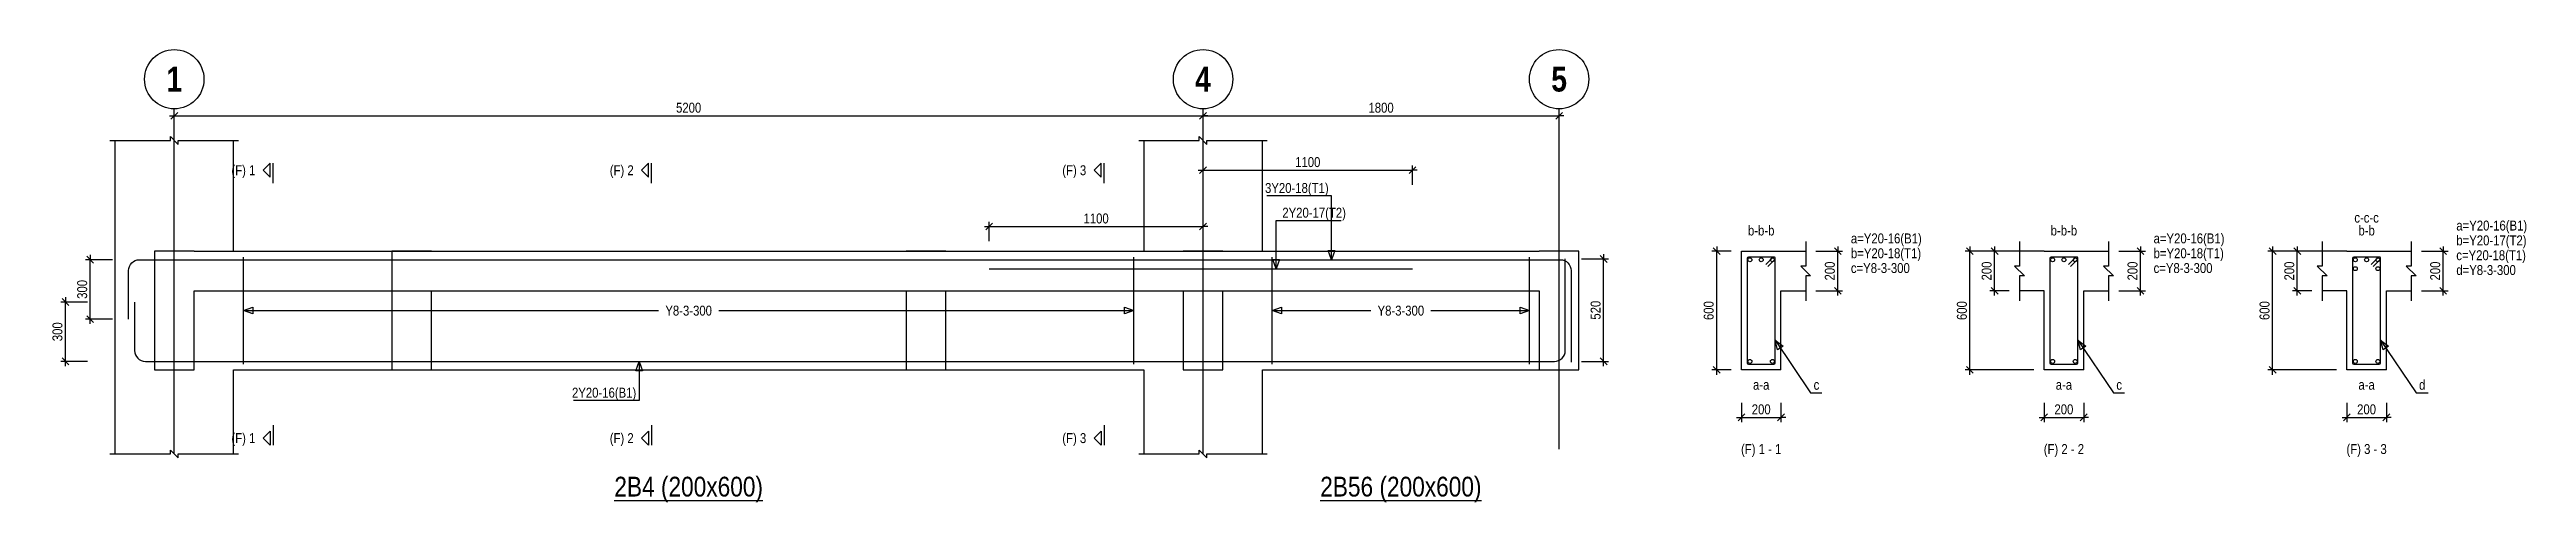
# Model space of a CAD drawing. Extents: x 0 to 206258, y -403073 to 0.
# Drawn here: x 57675 to 82715, y -210364 to -205784 of the extents above; entities that cross this region are included whole.
import ezdxf
from ezdxf.enums import TextEntityAlignment as Align
from ezdxf.lldxf.tags import DXFTag

# ---------------------------------------------------------------- set-up
doc = ezdxf.new("R2010")
doc.units = 0
doc.header["$LTSCALE"] = 1000
for name, color, linetype in [('Axis Circle(Dir 2)', 150, 'Continuous'), ('Axis Label(Dir 1)', 7, 'Continuous'), ('Axis Line(Dir 2)', 150, 'CENTER2'), ('Break Line', 5, 'Continuous'), ('Dimension Line', 5, 'Continuous'), ('Front Elevation Line', 40, 'Continuous'), ('Leader Line', 5, 'Continuous'), ('Link Line', 3, 'Continuous'), ('Rebar Label', 6, 'Continuous'), ('Rebar Line', 7, 'Continuous'), ('Section Label', 1, 'Continuous'), ('Section Line', 1, 'Continuous'), ('Top Rebar Label', 6, 'Continuous'), ('Top Rebar Line', 7, 'Continuous')]:
    doc.layers.add(name, color=color, linetype=linetype)
for name, color, linetype, true_color in [('Back Elevation Line', 191, 'HIDDEN2', 0xd4aaff), ('Beam Label(D)', 94, 'Continuous', 0x008100), ('Beam Line(D)', 112, 'Continuous', 0x00bd5e), ('Link Label', 94, 'Continuous', 0x008100)]:
    doc.layers.add(name, color=color, linetype=linetype, true_color=true_color)
doc.styles.add('Axis Label(Dir 1)', font='ARIALNB.TTF', dxfattribs={"height": 250})
doc.styles.add('Beam Label(D)', font='ARIALN.TTF', dxfattribs={"height": 200})
doc.styles.add('Dimension Text', font='ARIALN.TTF', dxfattribs={"height": 100})
doc.styles.add('Link Label', font='ARIALN.TTF', dxfattribs={"height": 100})
doc.styles.add('Rebar Label', font='ARIALN.TTF', dxfattribs={"height": 100})
doc.styles.add('Section Label', font='ARIALN.TTF', dxfattribs={"height": 100})
doc.styles.add('Top Rebar Label', font='ARIALN.TTF', dxfattribs={"height": 100})
tags = doc.linetypes.add('CENTER2', pattern=[1.125, 0.75, -0.125, 0.125, -0.125]).pattern_tags.tags
tags[10:11] = [DXFTag(74, 4), DXFTag(75, 0), DXFTag(340, '0'), DXFTag(46, 0.0), DXFTag(50, 0.0), DXFTag(44, 0.0), DXFTag(45, 0.0)]
tags[8:9] = [DXFTag(74, 4), DXFTag(75, 0), DXFTag(340, '0'), DXFTag(46, 0.0), DXFTag(50, 0.0), DXFTag(44, 0.0), DXFTag(45, 0.0)]
tags[6:7] = [DXFTag(74, 4), DXFTag(75, 0), DXFTag(340, '0'), DXFTag(46, 0.0), DXFTag(50, 0.0), DXFTag(44, 0.0), DXFTag(45, 0.0)]
tags[4:5] = [DXFTag(74, 4), DXFTag(75, 0), DXFTag(340, '0'), DXFTag(46, 0.0), DXFTag(50, 0.0), DXFTag(44, 0.0), DXFTag(45, 0.0)]
tags = doc.linetypes.add('HIDDEN2', pattern=[0.1875, 0.125, -0.0625]).pattern_tags.tags
tags[6:7] = [DXFTag(74, 4), DXFTag(75, 0), DXFTag(340, '0'), DXFTag(46, 0.0), DXFTag(50, 0.0), DXFTag(44, 0.0), DXFTag(45, 0.0)]
tags[4:5] = [DXFTag(74, 4), DXFTag(75, 0), DXFTag(340, '0'), DXFTag(46, 0.0), DXFTag(50, 0.0), DXFTag(44, 0.0), DXFTag(45, 0.0)]
doc.dimstyles.new('BEAM', dxfattribs={"dimtxt": 100, "dimasz": 30, "dimexe": 48.3, "dimexo": 103.5, "dimgap": 30, "dimtad": 1, "dimtoh": 1, "dimdec": 1, "dimlfac": 0.5, "dimdsep": 46, "dimtxsty": 'Dimension Text', "dimblk": 'PCDIM_TICK', "dimcen": 0.09, "dimclrd": 5, "dimclre": 5, "dimclrt": 5, "dimadec": 1, "dimazin": 0, "dimtp": 1, "dimtm": 1, "dimtfac": 1, "dimtdec": 4, "dimtofl": 0, "dimtmove": 0, "dimatfit": 3, "dimfxl": 1, "dimtolj": 1, "dimtzin": 0, "dimarcsym": 0})

msp = doc.modelspace()

# ---------------------------------------------------------------- texts
at = {"layer": 'Axis Label(Dir 1)', "transparency": 33554687, "style": 'Axis Label(Dir 1)'}
for s, p in [('1', (58935.964, -206084.284)), ('4', (69335.964, -206084.284)), ('5', (72935.964, -206084.284))]:
    msp.add_text(s, height=250, dxfattribs=at).set_placement(p, align=Align.MIDDLE_CENTER)
at = {"layer": 'Beam Label(D)', "transparency": 33554687, "style": 'Beam Label(D)'}
for s, p in [('%%U2B4 (200x600)', (64135.964, -210104.284)), ('%%U2B56 (200x600)', (71335.964, -210104.284))]:
    msp.add_text(s, height=200, dxfattribs=at).set_placement(p, align=Align.TOP_CENTER)
at = {"layer": 'Link Label', "transparency": 33554687, "style": 'Link Label'}
for s, p in [(' c=Y8-3-300', (75853.964, -208044.284)), (' c=Y8-3-300', (78914.203, -208044.284)), (' d=Y8-3-300', (81974.441, -208064.284)), ('c', (75508.964, -209224.284)), ('c', (78569.203, -209224.284)), ('d', (81629.441, -209224.284))]:
    msp.add_text(s, height=100, dxfattribs=at).set_placement(p)
for p in [(64135.964, -208424.284), (71335.964, -208424.284)]:
    msp.add_text('Y8-3-300', height=100, dxfattribs=at).set_placement(p, align=Align.MIDDLE_CENTER)
at = {"layer": 'Rebar Label', "transparency": 33554687, "style": 'Rebar Label'}
for s, p in [('b-b-b', (74978.964, -207694.284)), ('b-b-b', (78039.203, -207694.284)), ('c-c-c', (81099.441, -207564.284)), ('b-b', (81099.441, -207694.284)), ('a-a', (74978.964, -209254.284)), ('a-a', (78039.203, -209254.284)), ('a-a', (81099.441, -209254.284))]:
    msp.add_text(s, height=100, dxfattribs=at).set_placement(p, align=Align.BOTTOM_CENTER)
for p in [(81974.441, -207614.284), (75853.964, -207744.284), (78914.203, -207744.284)]:
    msp.add_text(' a=Y20-16(B1)', height=100, dxfattribs=at).set_placement(p)
msp.add_text(' 2Y20-16(B1)', height=100, dxfattribs=at).set_placement((63605.964, -209304.284), align=Align.RIGHT)
at = {"layer": 'Section Label', "transparency": 33554687, "style": 'Section Label'}
for s, p in [('(F) 1', (59755.254, -207004.994)), ('(F) 2', (63580.254, -207004.994)), ('(F) 3', (68155.253, -207004.994)), ('(F) 1', (59755.254, -209713.573)), ('(F) 2', (63580.254, -209713.573)), ('(F) 3', (68155.253, -209713.573))]:
    msp.add_text(s, height=100, dxfattribs=at).set_placement(p, align=Align.MIDDLE_RIGHT)
for s, p in [('(F) 1 - 1', (74978.964, -209904.284)), ('(F) 2 - 2', (78039.203, -209904.284)), ('(F) 3 - 3', (81099.441, -209904.284))]:
    msp.add_text(s, height=100, dxfattribs=at).set_placement(p, align=Align.BOTTOM_CENTER)
at = {"layer": 'Top Rebar Label', "transparency": 33554687, "style": 'Top Rebar Label'}
msp.add_text(' 3Y20-18(T1)', height=100, dxfattribs=at).set_placement((70605.964, -207234.284), align=Align.RIGHT)
for s, p in [(' 2Y20-17(T2)', (70105.964, -207484.284)), (' b=Y20-18(T1)', (75853.964, -207894.284)), (' b=Y20-18(T1)', (78914.203, -207894.284)), (' c=Y20-18(T1)', (81974.441, -207914.284)), (' b=Y20-17(T2)', (81974.441, -207764.284))]:
    msp.add_text(s, height=100, dxfattribs=at).set_placement(p)

# ---------------------------------------------------------------- blocks, each defined once
blk = doc.blocks.new('PCDIM_TICK')
at = {"layer": 'Dimension Line', "color": 0, "transparency": 33554687}
for p, q in [((1.15, 1.15), (-1.15, -1.15)), ((1.61, 0), (0, 0))]:
    blk.add_line(p, q, dxfattribs=at)
blk = doc.blocks.new('*U2874')
at = {"layer": 'Dimension Line', "color": 5, "true_color": 0x0000ff, "transparency": 16777216}
for p, q in [((67174, -207721), (67174, -207526)), ((67174, -207574), (69336, -207574)), ((69336, -207721), (69336, -207526))]:
    blk.add_line(p, q, dxfattribs=at)
at = {"layer": 'Dimension Line', "color": 5, "true_color": 0x0000ff, "transparency": 16777216, "xscale": 30, "yscale": 30, "rotation": 180.0000000000004}
blk.add_blockref('PCDIM_TICK', (67174, -207574), dxfattribs=at)
at = {"layer": 'Dimension Line', "color": 5, "true_color": 0x0000ff, "transparency": 16777216, "xscale": 30, "yscale": 30}
blk.add_blockref('PCDIM_TICK', (69336, -207574), dxfattribs=at)
at = {"layer": 'Dimension Line', "color": 5, "true_color": 0x0000ff, "transparency": 16777216, "insert": (68255, -207544), "char_height": 100, "width": 238.4, "attachment_point": 8, "style": 'Dimension Text'}
blk.add_mtext('1100', dxfattribs=at)
blk = doc.blocks.new('*U2875')
at = {"layer": 'Dimension Line', "color": 5, "true_color": 0x0000ff, "transparency": 16777216}
for p, q in [((58310, -207910), (58038, -207910)), ((58086, -208510), (58086, -207910)), ((58310, -208510), (58038, -208510))]:
    blk.add_line(p, q, dxfattribs=at)
at = {"layer": 'Dimension Line', "color": 5, "true_color": 0x0000ff, "transparency": 16777216, "xscale": 30, "yscale": 30}
for p, rotation in [((58086, -207910), 89.99999999999447), ((58086, -208510), 269.9999999999834)]:
    blk.add_blockref('PCDIM_TICK', p, dxfattribs=dict(at, rotation=rotation))
at = {"layer": 'Dimension Line', "color": 5, "true_color": 0x0000ff, "transparency": 16777216, "insert": (58056, -208210), "char_height": 100, "width": 181.5, "attachment_point": 8, "rotation": 90, "style": 'Dimension Text'}
blk.add_mtext('300', dxfattribs=at)
blk = doc.blocks.new('*U2876')
at = {"layer": 'Dimension Line', "color": 5, "true_color": 0x0000ff, "transparency": 16777216}
for p, q in [((58060, -208338), (57788, -208338)), ((57836, -208938), (57836, -208338)), ((58060, -208938), (57788, -208938))]:
    blk.add_line(p, q, dxfattribs=at)
at = {"layer": 'Dimension Line', "color": 5, "true_color": 0x0000ff, "transparency": 16777216, "xscale": 30, "yscale": 30}
for p, rotation in [((57836, -208338), 89.99999999999447), ((57836, -208938), 269.9999999999834)]:
    blk.add_blockref('PCDIM_TICK', p, dxfattribs=dict(at, rotation=rotation))
at = {"layer": 'Dimension Line', "color": 5, "true_color": 0x0000ff, "transparency": 16777216, "insert": (57806, -208638), "char_height": 100, "width": 181.5, "attachment_point": 8, "rotation": 90, "style": 'Dimension Text'}
blk.add_mtext('300', dxfattribs=at)
blk = doc.blocks.new('*U2877')
at = {"layer": 'Dimension Line', "color": 5, "true_color": 0x0000ff, "transparency": 16777216}
for p, q in [((58936, -206601), (58936, -206406)), ((58936, -206454), (69336, -206454)), ((69336, -206601), (69336, -206406))]:
    blk.add_line(p, q, dxfattribs=at)
at = {"layer": 'Dimension Line', "color": 5, "true_color": 0x0000ff, "transparency": 16777216, "xscale": 30, "yscale": 30, "rotation": 180.0000000000004}
blk.add_blockref('PCDIM_TICK', (58936, -206454), dxfattribs=at)
at = {"layer": 'Dimension Line', "color": 5, "true_color": 0x0000ff, "transparency": 16777216, "xscale": 30, "yscale": 30}
blk.add_blockref('PCDIM_TICK', (69336, -206454), dxfattribs=at)
at = {"layer": 'Dimension Line', "color": 5, "true_color": 0x0000ff, "transparency": 16777216, "insert": (64136, -206424), "char_height": 100, "width": 245.98, "attachment_point": 8, "style": 'Dimension Text'}
blk.add_mtext('5200', dxfattribs=at)
blk = doc.blocks.new('*U2889')
at = {"layer": 'Dimension Line', "color": 5, "true_color": 0x0000ff, "transparency": 16777216}
for p, q in [((69336, -207151), (69336, -206956)), ((69336, -207004), (71454, -207004)), ((71454, -207151), (71454, -206956))]:
    blk.add_line(p, q, dxfattribs=at)
at = {"layer": 'Dimension Line', "color": 5, "true_color": 0x0000ff, "transparency": 16777216, "xscale": 30, "yscale": 30, "rotation": 180.0000000000004}
blk.add_blockref('PCDIM_TICK', (69336, -207004), dxfattribs=at)
at = {"layer": 'Dimension Line', "color": 5, "true_color": 0x0000ff, "transparency": 16777216, "xscale": 30, "yscale": 30}
blk.add_blockref('PCDIM_TICK', (71454, -207004), dxfattribs=at)
at = {"layer": 'Dimension Line', "color": 5, "true_color": 0x0000ff, "transparency": 16777216, "insert": (70395, -206974), "char_height": 100, "width": 238.4, "attachment_point": 8, "style": 'Dimension Text'}
blk.add_mtext('1100', dxfattribs=at)
blk = doc.blocks.new('*U2890')
at = {"layer": 'Dimension Line', "color": 5, "true_color": 0x0000ff, "transparency": 16777216}
for p, q in [((73161, -207902), (73434, -207902)), ((73386, -208938), (73386, -207902)), ((73161, -208938), (73434, -208938))]:
    blk.add_line(p, q, dxfattribs=at)
at = {"layer": 'Dimension Line', "color": 5, "true_color": 0x0000ff, "transparency": 16777216, "xscale": 30, "yscale": 30}
for p, rotation in [((73386, -207902), 89.99999999999447), ((73386, -208938), 269.9999999999834)]:
    blk.add_blockref('PCDIM_TICK', p, dxfattribs=dict(at, rotation=rotation))
at = {"layer": 'Dimension Line', "color": 5, "true_color": 0x0000ff, "transparency": 16777216, "insert": (73356, -208420), "char_height": 100, "width": 181.5, "attachment_point": 8, "rotation": 90, "style": 'Dimension Text'}
blk.add_mtext('520', dxfattribs=at)
blk = doc.blocks.new('*U2891')
at = {"layer": 'Dimension Line', "color": 5, "true_color": 0x0000ff, "transparency": 16777216}
for p, q in [((69336, -206601), (69336, -206406)), ((69336, -206454), (72936, -206454)), ((72936, -206601), (72936, -206406))]:
    blk.add_line(p, q, dxfattribs=at)
at = {"layer": 'Dimension Line', "color": 5, "true_color": 0x0000ff, "transparency": 16777216, "xscale": 30, "yscale": 30, "rotation": 180.0000000000004}
blk.add_blockref('PCDIM_TICK', (69336, -206454), dxfattribs=at)
at = {"layer": 'Dimension Line', "color": 5, "true_color": 0x0000ff, "transparency": 16777216, "xscale": 30, "yscale": 30}
blk.add_blockref('PCDIM_TICK', (72936, -206454), dxfattribs=at)
at = {"layer": 'Dimension Line', "color": 5, "true_color": 0x0000ff, "transparency": 16777216, "insert": (71136, -206424), "char_height": 100, "width": 238.4, "attachment_point": 8, "style": 'Dimension Text'}
blk.add_mtext('1800', dxfattribs=at)
blk = doc.blocks.new('*U2878')
at = {"layer": 'Dimension Line', "color": 5, "true_color": 0x0000ff, "transparency": 16777216}
for p, q in [((75532, -207824), (75802, -207824)), ((75754, -208224), (75754, -207824)), ((75532, -208224), (75802, -208224))]:
    blk.add_line(p, q, dxfattribs=at)
at = {"layer": 'Dimension Line', "color": 5, "true_color": 0x0000ff, "transparency": 16777216, "xscale": 30, "yscale": 30}
for p, rotation in [((75754, -207824), 89.99999999999447), ((75754, -208224), 269.9999999999834)]:
    blk.add_blockref('PCDIM_TICK', p, dxfattribs=dict(at, rotation=rotation))
at = {"layer": 'Dimension Line', "color": 5, "true_color": 0x0000ff, "transparency": 16777216, "insert": (75724, -208024), "char_height": 100, "width": 182.77, "attachment_point": 8, "rotation": 90, "style": 'Dimension Text'}
blk.add_mtext('200', dxfattribs=at)
blk = doc.blocks.new('*U2879')
at = {"layer": 'Dimension Line', "color": 5, "true_color": 0x0000ff, "transparency": 16777216}
for p, q in [((74675, -207824), (74481, -207824)), ((74529, -209024), (74529, -207824)), ((74675, -209024), (74481, -209024))]:
    blk.add_line(p, q, dxfattribs=at)
at = {"layer": 'Dimension Line', "color": 5, "true_color": 0x0000ff, "transparency": 16777216, "xscale": 30, "yscale": 30}
for p, rotation in [((74529, -207824), 89.99999999999447), ((74529, -209024), 269.9999999999834)]:
    blk.add_blockref('PCDIM_TICK', p, dxfattribs=dict(at, rotation=rotation))
at = {"layer": 'Dimension Line', "color": 5, "true_color": 0x0000ff, "transparency": 16777216, "insert": (74499, -208424), "char_height": 100, "width": 181.97, "attachment_point": 8, "rotation": 90, "style": 'Dimension Text'}
blk.add_mtext('600', dxfattribs=at)
blk = doc.blocks.new('*U2880')
at = {"layer": 'Dimension Line', "color": 5, "true_color": 0x0000ff, "transparency": 16777216}
for p, q in [((74779, -209358), (74779, -209553)), ((74779, -209504), (75179, -209504)), ((75179, -209358), (75179, -209553))]:
    blk.add_line(p, q, dxfattribs=at)
at = {"layer": 'Dimension Line', "color": 5, "true_color": 0x0000ff, "transparency": 16777216, "xscale": 30, "yscale": 30, "rotation": 180.0000000000004}
blk.add_blockref('PCDIM_TICK', (74779, -209504), dxfattribs=at)
at = {"layer": 'Dimension Line', "color": 5, "true_color": 0x0000ff, "transparency": 16777216, "xscale": 30, "yscale": 30}
blk.add_blockref('PCDIM_TICK', (75179, -209504), dxfattribs=at)
at = {"layer": 'Dimension Line', "color": 5, "true_color": 0x0000ff, "transparency": 16777216, "insert": (74979, -209474), "char_height": 100, "width": 182.77, "attachment_point": 8, "style": 'Dimension Text'}
blk.add_mtext('200', dxfattribs=at)
blk = doc.blocks.new('*U2881')
at = {"layer": 'Dimension Line', "color": 5, "true_color": 0x0000ff, "transparency": 16777216}
for p, q in [((78593, -207824), (78863, -207824)), ((78814, -208224), (78814, -207824)), ((78593, -208224), (78863, -208224))]:
    blk.add_line(p, q, dxfattribs=at)
at = {"layer": 'Dimension Line', "color": 5, "true_color": 0x0000ff, "transparency": 16777216, "xscale": 30, "yscale": 30}
for p, rotation in [((78814, -207824), 89.99999999999447), ((78814, -208224), 269.9999999999834)]:
    blk.add_blockref('PCDIM_TICK', p, dxfattribs=dict(at, rotation=rotation))
at = {"layer": 'Dimension Line', "color": 5, "true_color": 0x0000ff, "transparency": 16777216, "insert": (78784, -208024), "char_height": 100, "width": 182.77, "attachment_point": 8, "rotation": 90, "style": 'Dimension Text'}
blk.add_mtext('200', dxfattribs=at)
blk = doc.blocks.new('*U2882')
at = {"layer": 'Dimension Line', "color": 5, "true_color": 0x0000ff, "transparency": 16777216}
for p, q in [((77486, -207824), (77291, -207824)), ((77339, -208224), (77339, -207824)), ((77486, -208224), (77291, -208224))]:
    blk.add_line(p, q, dxfattribs=at)
at = {"layer": 'Dimension Line', "color": 5, "true_color": 0x0000ff, "transparency": 16777216, "xscale": 30, "yscale": 30}
for p, rotation in [((77339, -207824), 89.99999999999447), ((77339, -208224), 269.9999999999834)]:
    blk.add_blockref('PCDIM_TICK', p, dxfattribs=dict(at, rotation=rotation))
at = {"layer": 'Dimension Line', "color": 5, "true_color": 0x0000ff, "transparency": 16777216, "insert": (77309, -208024), "char_height": 100, "width": 182.77, "attachment_point": 8, "rotation": 90, "style": 'Dimension Text'}
blk.add_mtext('200', dxfattribs=at)
blk = doc.blocks.new('*U2883')
at = {"layer": 'Dimension Line', "color": 5, "true_color": 0x0000ff, "transparency": 16777216}
for p, q in [((77736, -207824), (77041, -207824)), ((77089, -209024), (77089, -207824)), ((77736, -209024), (77041, -209024))]:
    blk.add_line(p, q, dxfattribs=at)
at = {"layer": 'Dimension Line', "color": 5, "true_color": 0x0000ff, "transparency": 16777216, "xscale": 30, "yscale": 30}
for p, rotation in [((77089, -207824), 89.99999999999447), ((77089, -209024), 269.9999999999834)]:
    blk.add_blockref('PCDIM_TICK', p, dxfattribs=dict(at, rotation=rotation))
at = {"layer": 'Dimension Line', "color": 5, "true_color": 0x0000ff, "transparency": 16777216, "insert": (77059, -208424), "char_height": 100, "width": 181.97, "attachment_point": 8, "rotation": 90, "style": 'Dimension Text'}
blk.add_mtext('600', dxfattribs=at)
blk = doc.blocks.new('*U2884')
at = {"layer": 'Dimension Line', "color": 5, "true_color": 0x0000ff, "transparency": 16777216}
for p, q in [((77839, -209358), (77839, -209553)), ((77839, -209504), (78239, -209504)), ((78239, -209358), (78239, -209553))]:
    blk.add_line(p, q, dxfattribs=at)
at = {"layer": 'Dimension Line', "color": 5, "true_color": 0x0000ff, "transparency": 16777216, "xscale": 30, "yscale": 30, "rotation": 180.0000000000004}
blk.add_blockref('PCDIM_TICK', (77839, -209504), dxfattribs=at)
at = {"layer": 'Dimension Line', "color": 5, "true_color": 0x0000ff, "transparency": 16777216, "xscale": 30, "yscale": 30}
blk.add_blockref('PCDIM_TICK', (78239, -209504), dxfattribs=at)
at = {"layer": 'Dimension Line', "color": 5, "true_color": 0x0000ff, "transparency": 16777216, "insert": (78039, -209474), "char_height": 100, "width": 182.77, "attachment_point": 8, "style": 'Dimension Text'}
blk.add_mtext('200', dxfattribs=at)
blk = doc.blocks.new('*U2885')
at = {"layer": 'Dimension Line', "color": 5, "true_color": 0x0000ff, "transparency": 16777216}
for p, q in [((81653, -207824), (81923, -207824)), ((81874, -208224), (81874, -207824)), ((81653, -208224), (81923, -208224))]:
    blk.add_line(p, q, dxfattribs=at)
at = {"layer": 'Dimension Line', "color": 5, "true_color": 0x0000ff, "transparency": 16777216, "xscale": 30, "yscale": 30}
for p, rotation in [((81874, -207824), 89.99999999999447), ((81874, -208224), 269.9999999999834)]:
    blk.add_blockref('PCDIM_TICK', p, dxfattribs=dict(at, rotation=rotation))
at = {"layer": 'Dimension Line', "color": 5, "true_color": 0x0000ff, "transparency": 16777216, "insert": (81844, -208024), "char_height": 100, "width": 182.77, "attachment_point": 8, "rotation": 90, "style": 'Dimension Text'}
blk.add_mtext('200', dxfattribs=at)
blk = doc.blocks.new('*U2886')
at = {"layer": 'Dimension Line', "color": 5, "true_color": 0x0000ff, "transparency": 16777216}
for p, q in [((80546, -207824), (80351, -207824)), ((80399, -208224), (80399, -207824)), ((80546, -208224), (80351, -208224))]:
    blk.add_line(p, q, dxfattribs=at)
at = {"layer": 'Dimension Line', "color": 5, "true_color": 0x0000ff, "transparency": 16777216, "xscale": 30, "yscale": 30}
for p, rotation in [((80399, -207824), 89.99999999999447), ((80399, -208224), 269.9999999999834)]:
    blk.add_blockref('PCDIM_TICK', p, dxfattribs=dict(at, rotation=rotation))
at = {"layer": 'Dimension Line', "color": 5, "true_color": 0x0000ff, "transparency": 16777216, "insert": (80369, -208024), "char_height": 100, "width": 182.77, "attachment_point": 8, "rotation": 90, "style": 'Dimension Text'}
blk.add_mtext('200', dxfattribs=at)
blk = doc.blocks.new('*U2887')
at = {"layer": 'Dimension Line', "color": 5, "true_color": 0x0000ff, "transparency": 16777216}
for p, q in [((80796, -207824), (80101, -207824)), ((80149, -209024), (80149, -207824)), ((80796, -209024), (80101, -209024))]:
    blk.add_line(p, q, dxfattribs=at)
at = {"layer": 'Dimension Line', "color": 5, "true_color": 0x0000ff, "transparency": 16777216, "xscale": 30, "yscale": 30}
for p, rotation in [((80149, -207824), 89.99999999999447), ((80149, -209024), 269.9999999999834)]:
    blk.add_blockref('PCDIM_TICK', p, dxfattribs=dict(at, rotation=rotation))
at = {"layer": 'Dimension Line', "color": 5, "true_color": 0x0000ff, "transparency": 16777216, "insert": (80119, -208424), "char_height": 100, "width": 181.97, "attachment_point": 8, "rotation": 90, "style": 'Dimension Text'}
blk.add_mtext('600', dxfattribs=at)
blk = doc.blocks.new('*U2888')
at = {"layer": 'Dimension Line', "color": 5, "true_color": 0x0000ff, "transparency": 16777216}
for p, q in [((80899, -209358), (80899, -209553)), ((80899, -209504), (81299, -209504)), ((81299, -209358), (81299, -209553))]:
    blk.add_line(p, q, dxfattribs=at)
at = {"layer": 'Dimension Line', "color": 5, "true_color": 0x0000ff, "transparency": 16777216, "xscale": 30, "yscale": 30, "rotation": 180.0000000000004}
blk.add_blockref('PCDIM_TICK', (80899, -209504), dxfattribs=at)
at = {"layer": 'Dimension Line', "color": 5, "true_color": 0x0000ff, "transparency": 16777216, "xscale": 30, "yscale": 30}
blk.add_blockref('PCDIM_TICK', (81299, -209504), dxfattribs=at)
at = {"layer": 'Dimension Line', "color": 5, "true_color": 0x0000ff, "transparency": 16777216, "insert": (81099, -209474), "char_height": 100, "width": 182.77, "attachment_point": 8, "style": 'Dimension Text'}
blk.add_mtext('200', dxfattribs=at)

# ---------------------------------------------------------------- dimensions: what is measured, and where the dimension line sits
at = {"layer": 'Dimension Line', "transparency": 33554687}
for base, p1, p2, text, picture, middle in [((64135.964, -206454.284), (58935.964, -206704.284), (69335.964, -206704.284), '5200', '*U2877', (64135.964, -206454.284)), ((71135.964, -206454.284), (69335.964, -206704.284), (72935.964, -206704.284), '1800', '*U2891', (71135.964, -206454.284)), ((70394.964, -207004.284), (69335.964, -207254.284), (71453.964, -207254.284), '1100', '*U2889', (70394.964, -207004.284)), ((68254.964, -207574.284), (67173.964, -207824.284), (69335.964, -207824.284), '1100', '*U2874', (68254.964, -207574.284)), ((74978.964, -209504.284), (74778.964, -209254.284), (75178.964, -209254.284), '200', '*U2880', (74978.964, -209504.284)), ((78039.203, -209504.284), (77839.203, -209254.284), (78239.203, -209254.284), '200', '*U2884', (78039.203, -209504.284)), ((81099.441, -209504.284), (80899.441, -209254.284), (81299.441, -209254.284), '200', '*U2888', (81099.441, -209504.284))]:
    dim = msp.add_linear_dim(base=base, p1=p1, p2=p2, text=text, dimstyle='BEAM', override={"dimscale": 1, "dimtxt": 100, "dimasz": 30, "dimexe": 48.3, "dimexo": 103.5, "dimgap": 30, "dimtad": 1, "dimtih": 0, "dimdec": 1, "dimlfac": 0.5, "dimzin": 8, "dimlunit": 2, "dimpost": '', "dimtxsty": 'Dimension Text', "dimblk": 'PCDIM_TICK', "dimse1": 0, "dimse2": 0, "dimsd2": 0, "dimclrd": 5, "dimclre": 5, "dimclrt": 5, "dimaunit": 0, "dimadec": 1, "dimazin": 0, "dimtol": 0, "dimtp": 1, "dimtm": 1, "dimtmove": 0}, dxfattribs=at)
    dim.commit()
    dim.dimension.update_dxf_attribs({"geometry": picture, "text_midpoint": middle})
for base, p1, p2, text, picture, middle in [((74528.964, -208424.284), (74778.964, -209024.284), (74778.964, -207824.284), '600', '*U2879', (74528.964, -208424.284)), ((75753.964, -208024.284), (75428.964, -208224.284), (75428.964, -207824.284), '200', '*U2878', (75753.964, -208024.284)), ((77089.203, -208424.284), (77839.203, -209024.284), (77839.203, -207824.284), '600', '*U2883', (77089.203, -208424.284)), ((77339.203, -208024.284), (77589.203, -208224.284), (77589.203, -207824.284), '200', '*U2882', (77339.203, -208024.284)), ((78814.203, -208024.284), (78489.203, -208224.284), (78489.203, -207824.284), '200', '*U2881', (78814.203, -208024.284)), ((80149.441, -208424.284), (80899.441, -209024.284), (80899.441, -207824.284), '600', '*U2887', (80149.441, -208424.284)), ((80399.441, -208024.284), (80649.441, -208224.284), (80649.441, -207824.284), '200', '*U2886', (80399.441, -208024.284)), ((81874.441, -208024.284), (81549.441, -208224.284), (81549.441, -207824.284), '200', '*U2885', (81874.441, -208024.284)), ((58085.964, -208210.284), (58413.964, -208510.284), (58413.964, -207910.284), '300', '*U2875', (58085.964, -208210.284)), ((73385.964, -208420.284), (73057.964, -208938.284), (73057.964, -207902.284), '520', '*U2890', (73385.964, -208420.284)), ((57835.964, -208638.284), (58163.964, -208938.284), (58163.964, -208338.284), '300', '*U2876', (57835.964, -208638.284))]:
    dim = msp.add_linear_dim(base=base, p1=p1, p2=p2, angle=90, text=text, dimstyle='BEAM', override={"dimscale": 1, "dimtxt": 100, "dimasz": 30, "dimexe": 48.3, "dimexo": 103.5, "dimgap": 30, "dimtad": 1, "dimtih": 0, "dimdec": 1, "dimlfac": 0.5, "dimzin": 8, "dimlunit": 2, "dimpost": '', "dimtxsty": 'Dimension Text', "dimblk": 'PCDIM_TICK', "dimse1": 0, "dimse2": 0, "dimsd2": 0, "dimclrd": 5, "dimclre": 5, "dimclrt": 5, "dimaunit": 0, "dimadec": 1, "dimazin": 0, "dimtol": 0, "dimtp": 1, "dimtm": 1, "dimtmove": 0}, dxfattribs=at)
    dim.commit()
    dim.dimension.update_dxf_attribs({"geometry": picture, "text_midpoint": middle})

# ---------------------------------------------------------------- linework, layer by layer
at = {"layer": 'Axis Circle(Dir 2)', "transparency": 33554687}
for centre in [(58935.964, -206084.284), (69335.964, -206084.284), (72935.964, -206084.284)]:
    msp.add_circle(centre, 300, dxfattribs=at)
at = {"layer": 'Axis Line(Dir 2)', "transparency": 33554687}
for points in [[(58935.964, -209874.284), (58935.964, -206384.284)], [(69335.964, -209874.284), (69335.964, -206384.284)], [(72935.964, -209824.284), (72935.964, -206384.284)]]:
    msp.add_lwpolyline(points, dxfattribs=at)
at = {"layer": 'Back Elevation Line', "transparency": 33554687}
for points in [[(59135.964, -207824.284), (58735.964, -207824.284)], [(58735.964, -207824.284), (58735.964, -209024.284)], [(59135.964, -207824.284), (69135.964, -207824.284)], [(69535.964, -207824.284), (69135.964, -207824.284)], [(69535.964, -207824.284), (72735.964, -207824.284)], [(73135.964, -207824.284), (72735.964, -207824.284)], [(73135.964, -209024.284), (73135.964, -207824.284)], [(59135.964, -209024.284), (59135.964, -208224.284)], [(59135.964, -208224.284), (69135.964, -208224.284)], [(69135.964, -208224.284), (69135.964, -209024.284)], [(69535.964, -209024.284), (69535.965, -208224.284)], [(69535.964, -208224.284), (72735.964, -208224.284)], [(72735.965, -208224.284), (72735.964, -209024.284)], [(58735.964, -209024.284), (59135.964, -209024.284)], [(69135.964, -209024.284), (69535.964, -209024.284)], [(72735.964, -209024.284), (73135.964, -209024.284)]]:
    msp.add_lwpolyline(points, dxfattribs=at)
at = {"layer": 'Beam Line(D)', "transparency": 33554687}
for points in [[(58335.964, -206704.284), (58335.964, -207824.284)], [(59535.964, -207824.284), (59535.964, -206704.284)], [(68735.965, -206704.284), (68735.964, -207824.284)], [(69935.964, -207824.284), (69935.964, -206704.284)], [(58335.964, -207824.284), (58335.964, -209874.284)], [(59535.964, -207824.284), (68735.964, -207824.284)], [(69935.964, -207824.284), (72735.964, -207824.284)], [(73135.964, -207824.284), (72735.964, -207824.284)], [(73135.964, -209024.284), (73135.964, -207824.284)], [(74778.964, -207824.284), (75178.964, -207824.284)], [(75178.964, -209024.284), (74778.964, -209024.284), (74778.964, -207824.284)], [(75178.964, -207824.284), (75178.964, -207824.284)], [(75178.964, -207824.284), (75428.964, -207824.284)], [(77839.203, -207824.284), (77589.203, -207824.284)], [(77839.203, -207824.284), (78239.203, -207824.284)], [(77839.203, -207824.284), (77839.203, -207824.284)], [(78239.203, -207824.284), (78239.203, -207824.284)], [(78239.203, -207824.284), (78489.203, -207824.284)], [(80899.441, -207824.284), (80649.441, -207824.284)], [(80899.441, -207824.284), (81299.441, -207824.284)], [(80899.441, -207824.284), (80899.441, -207824.284)], [(81299.441, -207824.284), (81299.441, -207824.284)], [(81299.441, -207824.284), (81549.441, -207824.284)], [(75178.964, -209024.284), (75178.964, -208224.284), (75428.964, -208224.284)], [(78239.203, -209024.284), (77839.203, -209024.284), (77839.203, -208224.284), (77589.203, -208224.284)], [(78239.203, -209024.284), (78239.203, -208224.284), (78489.203, -208224.284)], [(81299.441, -209024.284), (80899.441, -209024.284), (80899.441, -208224.284), (80649.441, -208224.284)], [(81299.441, -209024.284), (81299.441, -208224.284), (81549.441, -208224.284)], [(59535.964, -209874.284), (59535.964, -209024.284)], [(59535.964, -209024.284), (68735.965, -209024.284)], [(68735.965, -209024.284), (68735.965, -209874.284)], [(69935.964, -209874.284), (69935.964, -209024.284)], [(69935.964, -209024.284), (72735.964, -209024.284)], [(72735.964, -209024.284), (73135.964, -209024.284)]]:
    msp.add_lwpolyline(points, dxfattribs=at)
at = {"layer": 'Break Line', "transparency": 33554687}
for points in [[(58285.964, -206704.284), (58895.964, -206704.284), (58895.964, -206664.284), (58975.964, -206744.284), (58975.964, -206704.284), (59585.964, -206704.284)], [(68685.965, -206704.284), (69295.964, -206704.284), (69295.964, -206664.284), (69375.964, -206744.284), (69375.964, -206704.284), (69985.964, -206704.284)], [(75428.964, -207724.284), (75428.964, -207974.284), (75378.964, -207974.284), (75478.964, -208074.284), (75428.964, -208074.284), (75428.964, -208324.284)], [(77589.203, -207724.284), (77589.203, -207974.284), (77539.203, -207974.284), (77639.203, -208074.284), (77589.203, -208074.284), (77589.203, -208324.284)], [(78489.203, -207724.284), (78489.203, -207974.284), (78439.203, -207974.284), (78539.203, -208074.284), (78489.203, -208074.284), (78489.203, -208324.284)], [(80649.441, -207724.284), (80649.441, -207974.284), (80599.441, -207974.284), (80699.441, -208074.284), (80649.441, -208074.284), (80649.441, -208324.284)], [(81549.441, -207724.284), (81549.441, -207974.284), (81499.441, -207974.284), (81599.441, -208074.284), (81549.441, -208074.284), (81549.441, -208324.284)], [(58285.964, -209874.284), (58895.964, -209874.284), (58895.964, -209834.284), (58975.964, -209914.284), (58975.964, -209874.284), (59585.964, -209874.284)], [(68685.965, -209874.284), (69295.964, -209874.284), (69295.964, -209834.284), (69375.964, -209914.284), (69375.964, -209874.284), (69985.964, -209874.284)]]:
    msp.add_lwpolyline(points, dxfattribs=at)
at = {"layer": 'Front Elevation Line', "transparency": 33554687}
for points in [[(61535.964, -207824.284), (61135.964, -207824.284)], [(61135.964, -207824.284), (61135.964, -209024.284)], [(61535.964, -207824.284), (66335.964, -207824.284)], [(66735.964, -207824.284), (66335.964, -207824.284)], [(66735.964, -207824.284), (72735.964, -207824.284)], [(73135.964, -207824.284), (72735.964, -207824.284)], [(73135.964, -209024.284), (73135.964, -207824.284)], [(61535.964, -209024.284), (61535.964, -208224.284)], [(61535.964, -208224.284), (66335.964, -208224.284)], [(66335.964, -208224.284), (66335.964, -209024.284)], [(66735.964, -209024.284), (66735.965, -208224.284)], [(66735.964, -208224.284), (72735.964, -208224.284)], [(72735.965, -208224.284), (72735.964, -209024.284)], [(61135.964, -209024.284), (61535.964, -209024.284)], [(66335.964, -209024.284), (66735.964, -209024.284)], [(72735.964, -209024.284), (73135.964, -209024.284)]]:
    msp.add_lwpolyline(points, dxfattribs=at)
at = {"layer": 'Leader Line', "transparency": 33554687}
for points in [[(70635.965, -207910.284), (70635.964, -207264.284), (69980.973, -207264.284)], [(70075.965, -208000.284), (70075.964, -207514.284), (70730.956, -207514.284)], [(70601.762, -207816.314), (70670.166, -207816.314), (70635.965, -207910.284), (70601.762, -207816.314)], [(70041.762, -207906.314), (70110.167, -207906.314), (70075.965, -208000.284), (70041.762, -207906.314)], [(59635.964, -208424.284), (59729.934, -208390.082), (59729.934, -208458.486), (59635.964, -208424.284), (63831.32, -208424.284)], [(64440.608, -208424.284), (68635.964, -208424.284), (68541.995, -208458.486), (68541.995, -208390.082), (68635.964, -208424.284)], [(70035.965, -208424.284), (70129.934, -208390.082), (70129.934, -208458.486), (70035.965, -208424.284), (71031.32, -208424.284)], [(71640.609, -208424.284), (72635.964, -208424.284), (72541.995, -208458.486), (72541.995, -208390.082), (72635.964, -208424.284)], [(75201.905, -208783.009), (75145.221, -208821.298), (75120.965, -208724.284), (75201.905, -208783.009)], [(75120.965, -208724.284), (75478.964, -209254.284), (75592.093, -209254.284)], [(78262.143, -208783.009), (78205.459, -208821.297), (78181.203, -208724.284), (78262.143, -208783.009)], [(78181.203, -208724.284), (78539.203, -209254.284), (78652.332, -209254.284)], [(81322.382, -208783.008), (81265.697, -208821.297), (81241.441, -208724.283), (81322.382, -208783.008)], [(81241.441, -208724.283), (81599.441, -209254.284), (81720.253, -209254.284)], [(63635.964, -208938.284), (63635.964, -209334.284), (62973.291, -209334.284)], [(63670.166, -209032.253), (63601.762, -209032.253), (63635.964, -208938.284), (63670.166, -209032.253)]]:
    msp.add_lwpolyline(points, dxfattribs=at)
at = {"layer": 'Link Line', "transparency": 33554687}
for p, q in [((59635.964, -208966.284), (59635.964, -207882.284)), ((68635.964, -208966.284), (68635.964, -207882.284)), ((70035.965, -208966.284), (70035.965, -207882.284)), ((72635.964, -208966.284), (72635.964, -207882.284))]:
    msp.add_line(p, q, dxfattribs=at)
for points in [[(75046.153, -207976.894), (75116.864, -207906.183, 0.668178638), (75106.964, -207882.284), (74850.964, -207882.284, 0.414213562), (74836.964, -207896.284), (74836.964, -208952.284, 0.414213562), (74850.964, -208966.284), (75106.964, -208966.284, 0.414213562), (75120.964, -208952.284), (75120.964, -207896.284, 0.668178638), (75097.065, -207886.384), (75026.354, -207957.095)], [(78106.392, -207976.894), (78177.102, -207906.183, 0.668178638), (78167.203, -207882.284), (77911.203, -207882.284, 0.414213562), (77897.203, -207896.284), (77897.203, -208952.284, 0.414213562), (77911.203, -208966.284), (78167.203, -208966.284, 0.414213562), (78181.203, -208952.284), (78181.203, -207896.284, 0.668178638), (78157.303, -207886.384), (78086.593, -207957.095)], [(81166.63, -207976.894), (81237.341, -207906.183, 0.668178638), (81227.441, -207882.284), (80971.441, -207882.284, 0.414213562), (80957.441, -207896.284), (80957.441, -208952.284, 0.414213562), (80971.441, -208966.284), (81227.441, -208966.284, 0.414213562), (81241.441, -208952.284), (81241.441, -207896.284, 0.668178638), (81217.542, -207886.384), (81146.831, -207957.095)]]:
    msp.add_lwpolyline(points, format="xyb", dxfattribs=at)
at = {"layer": 'Rebar Line', "transparency": 33554687}
msp.add_lwpolyline([(58533.964, -208338.284), (58533.964, -208828.328, 0.414213562), (58643.92, -208938.284), (72888.009, -208938.284, 0.414213543), (72997.964, -208828.328), (72997.964, -207902.284)], format="xyb", dxfattribs=at)
for centre in [(74864.964, -207910.284), (74978.964, -207910.284), (75092.964, -207910.284), (77925.203, -207910.284), (78039.203, -207910.284), (78153.203, -207910.284), (80985.441, -207910.284), (80985.441, -208000.284), (81099.441, -207910.284), (81213.441, -207910.284), (81213.441, -208000.284), (74864.964, -208938.284), (75092.964, -208938.284), (77925.203, -208938.284), (78153.203, -208938.284), (80985.441, -208938.284), (81213.441, -208938.284)]:
    msp.add_circle(centre, 20, dxfattribs=at)
at = {"layer": 'Section Line', "transparency": 33554687}
for points in [[(59905.964, -206934.284), (59835.254, -207004.994), (59905.964, -207075.705), (59905.964, -206934.284)], [(59935.964, -207134.284), (59935.964, -206934.284)], [(63730.964, -206934.284), (63660.254, -207004.994), (63730.964, -207075.705), (63730.964, -206934.284)], [(63760.964, -207134.284), (63760.964, -206934.284)], [(68305.964, -206934.284), (68235.253, -207004.994), (68305.964, -207075.705), (68305.964, -206934.284)], [(68335.964, -207134.284), (68335.964, -206934.284)], [(59935.964, -209584.284), (59935.964, -209784.284)], [(63760.964, -209584.284), (63760.964, -209784.284)], [(68335.964, -209584.284), (68335.964, -209784.284)], [(59905.964, -209784.284), (59905.964, -209784.284), (59835.254, -209713.573), (59905.964, -209642.862), (59905.964, -209784.284)], [(63730.964, -209784.284), (63730.964, -209784.284), (63660.254, -209713.573), (63730.964, -209642.862), (63730.964, -209784.284)], [(68305.964, -209784.284), (68305.964, -209784.284), (68235.253, -209713.573), (68305.964, -209642.862), (68305.964, -209784.284)]]:
    msp.add_lwpolyline(points, dxfattribs=at)
at = {"layer": 'Top Rebar Line', "transparency": 33554687}
msp.add_lwpolyline([(58473.964, -208510.284), (58473.964, -208020.239, -0.414213562), (58583.92, -207910.284), (72948.009, -207910.284, -0.414213562), (73057.964, -208020.239), (73057.964, -208946.284)], format="xyb", dxfattribs=at)
msp.add_lwpolyline([(67173.964, -208000.284), (71453.964, -208000.284)], dxfattribs=at)

msp.set_redraw_order([(e.dxf.handle, doc.entitydb.next_handle()) for e in msp.query("TEXT MTEXT ATTDEF DIMENSION ARC_DIMENSION")])  # texts and dimensions are drawn at this point

doc.saveas('drawing.dxf')
